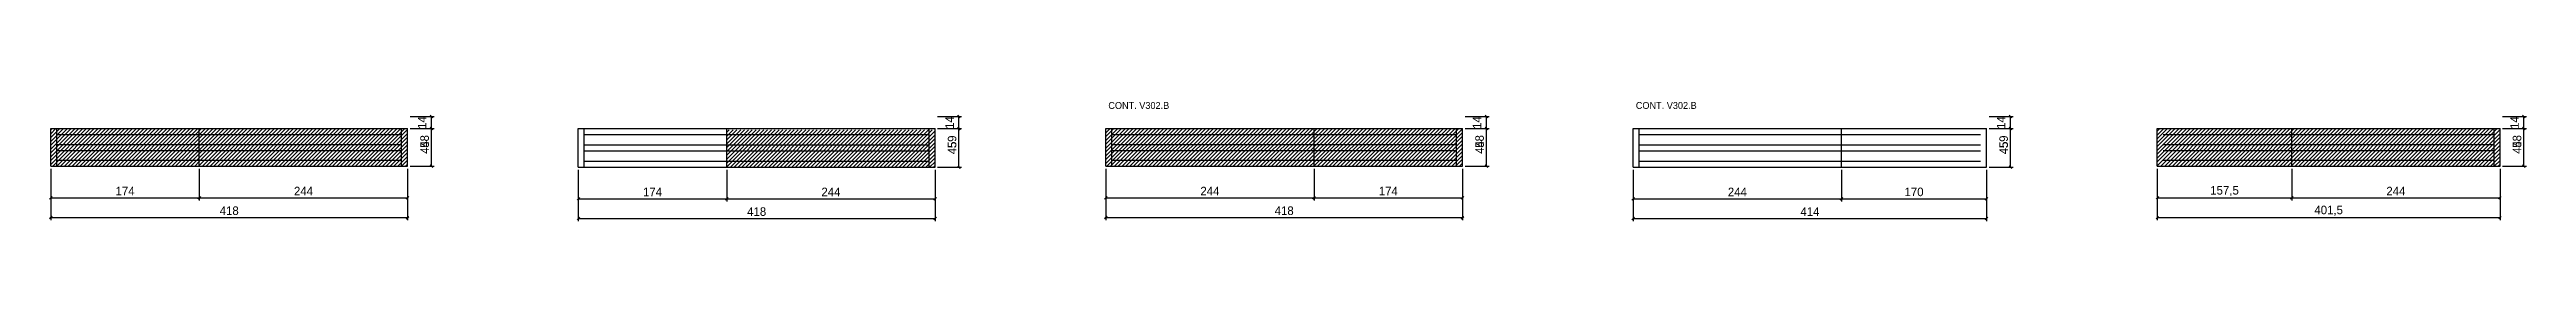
# Model space of a CAD drawing. Extents: x -9000 to 10970, y -412 to 1250.
# Drawn here: x 8068 to 10970, y -258 to -119 of the extents above; entities that cross this region are included whole.
import ezdxf

# ---------------------------------------------------------------- set-up
doc = ezdxf.new("R2010")
doc.units = 0
for name, color, linetype in [('COTA', 241, 'Continuous'), ('NOMENCLATURA', 7, 'Continuous'), ('Painéis', 200, 'Continuous'), ('Reaproveitamento', 251, 'Continuous'), ('SARR_2.2x7', 40, 'Continuous')]:
    doc.layers.add(name, color=color, linetype=linetype)
doc.dimstyles.new('PAINEL', dxfattribs={"dimtxt": 10, "dimasz": 3, "dimexe": 3, "dimexo": 3, "dimgap": 3, "dimtad": 1, "dimblk": 'OBLIQUE', "dimblk1": 'OBLIQUE', "dimcen": 2.5, "dimclrd": 4, "dimclre": 4, "dimclrt": 240, "dimazin": 3, "dimtfac": 1, "dimtmove": 0, "dimatfit": 3})

msp = doc.modelspace()

# ---------------------------------------------------------------- texts
at = {"layer": 'NOMENCLATURA'}
for p in [(9308.9, -127), (9926.9, -127)]:
    msp.add_text('CONT. V302.B', height=8, dxfattribs=at).set_placement(p)

# ---------------------------------------------------------------- blocks, each defined once
blk = doc.blocks.new('_OBLIQUE')
at = {"color": 0, "linetype": 'BYBLOCK'}
blk.add_line((-0.5, -0.5), (0.5, 0.5), dxfattribs=at)

# ---------------------------------------------------------------- dimensions: what is measured, and where the dimension line sits
at = {"layer": 'COTA'}
for base, p1, p2 in [((8515.9, -194), (8487.9, -194), (8487.9, -136)), ((8515.9, -150), (8487.9, -150), (8487.9, -136)), ((9133.9, -195), (9105.9, -195), (9105.9, -136)), ((9133.9, -150), (9105.9, -150), (9105.9, -136)), ((9751.9, -194), (9723.9, -194), (9723.9, -136)), ((9751.9, -150), (9723.9, -150), (9723.9, -136)), ((10365.9, -195), (10337.9, -195), (10337.9, -136)), ((10365.9, -150), (10337.9, -150), (10337.9, -136)), ((10967.4, -194), (10939.4, -194), (10939.4, -136)), ((10967.4, -150), (10939.4, -150), (10939.4, -136)), ((8515.9, -194), (8487.9, -194), (8487.9, -150)), ((9133.9, -195), (9105.9, -195), (9105.9, -150)), ((9751.9, -194), (9723.9, -194), (9723.9, -150)), ((10365.9, -195), (10337.9, -195), (10337.9, -150)), ((10967.4, -194), (10939.4, -194), (10939.4, -150))]:
    msp.add_linear_dim(base=base, p1=p1, p2=p2, angle=90, dimstyle='PAINEL', dxfattribs=at).render()
for base, p1, p2 in [((8069.9, -231), (8069.9, -194), (8243.9, -194)), ((8069.9, -254), (8069.9, -194), (8487.9, -194)), ((8243.9, -231), (8243.9, -194), (8487.9, -194)), ((8687.9, -232), (8687.9, -195), (8861.9, -195)), ((8687.9, -255), (8687.9, -195), (9105.9, -195)), ((8861.9, -232), (8861.9, -195), (9105.9, -195)), ((9305.9, -231), (9305.9, -194), (9549.9, -194)), ((9305.9, -254), (9305.9, -194), (9723.9, -194)), ((9549.9, -231), (9549.9, -194), (9723.9, -194)), ((9923.9, -232), (9923.9, -195), (10167.9, -195)), ((9923.9, -255), (9923.9, -195), (10337.9, -195)), ((10167.9, -232), (10167.9, -195), (10337.9, -195)), ((10537.9, -231), (10537.9, -194), (10695.4, -194)), ((10537.9, -254), (10537.9, -194), (10939.4, -194)), ((10695.4, -231), (10695.4, -194), (10939.4, -194))]:
    msp.add_linear_dim(base=base, p1=p1, p2=p2, dimstyle='PAINEL', dxfattribs=at).render()

# ---------------------------------------------------------------- hatches: boundary and pattern name
at = {"layer": 'Reaproveitamento'}
h = msp.add_hatch(dxfattribs=at)
h.set_pattern_fill('ANSI31')
h.paths.add_polyline_path([(8069.9, -194), (8243.9, -194), (8243.9, -150), (8069.9, -150)])
h = msp.add_hatch(dxfattribs=at)
h.set_pattern_fill('ANSI31')
h.paths.add_polyline_path([(8243.9, -194), (8487.9, -194), (8487.9, -150), (8243.9, -150)])
h = msp.add_hatch(dxfattribs=at)
h.set_pattern_fill('ANSI31')
h.paths.add_polyline_path([(8861.9, -195), (9105.9, -195), (9105.9, -151.5), (8861.9, -151.5)])
h = msp.add_hatch(dxfattribs=at)
h.set_pattern_fill('ANSI31')
h.paths.add_polyline_path([(9305.9, -194), (9549.9, -194), (9549.9, -150.5), (9305.9, -150.5)])
h = msp.add_hatch(dxfattribs=at)
h.set_pattern_fill('ANSI31')
h.paths.add_polyline_path([(9549.9, -194), (9723.9, -194), (9723.9, -150.5), (9549.9, -150.5)])
h = msp.add_hatch(dxfattribs=at)
h.set_pattern_fill('ANSI31')
h.paths.add_polyline_path([(10537.9, -193.8), (10695.4, -193.8), (10695.4, -150), (10537.9, -150)])
h = msp.add_hatch(dxfattribs=at)
h.set_pattern_fill('ANSI31')
h.paths.add_polyline_path([(10695.4, -193.8), (10939.4, -193.8), (10939.4, -150), (10695.4, -150)])
h = msp.add_hatch(dxfattribs=at)
h.set_pattern_fill('ANSI31')
h.paths.add_polyline_path([(10695.4, -193.8), (10939.4, -193.8), (10939.4, -150), (10695.4, -150)])

# ---------------------------------------------------------------- linework, layer by layer
at = {"layer": 'Painéis'}
for p, q in [((8069.9, -150), (8243.9, -150)), ((8069.9, -194), (8069.9, -150)), ((8243.9, -194), (8243.9, -150)), ((8243.9, -150), (8487.9, -150)), ((8487.9, -194), (8487.9, -150)), ((8687.9, -150), (8861.9, -150)), ((8687.9, -195), (8687.9, -150)), ((8861.9, -195), (8861.9, -150)), ((8861.9, -150), (9105.9, -150)), ((9105.9, -195), (9105.9, -150)), ((9305.9, -150), (9549.9, -150)), ((9305.9, -194), (9305.9, -150)), ((9549.9, -194), (9549.9, -150)), ((9549.9, -150), (9723.9, -150)), ((9723.9, -194), (9723.9, -150)), ((9923.9, -150), (10167.9, -150)), ((9923.9, -195), (9923.9, -150)), ((10167.9, -195), (10167.9, -150)), ((10167.9, -150), (10337.9, -150)), ((10337.9, -195), (10337.9, -150)), ((10537.9, -150), (10695.4, -150)), ((10537.9, -194), (10537.9, -150)), ((10695.4, -194), (10695.4, -150)), ((10695.4, -150), (10939.4, -150)), ((10939.4, -194), (10939.4, -150)), ((8069.9, -194), (8243.9, -194)), ((8243.9, -194), (8487.9, -194)), ((8687.9, -195), (8861.9, -195)), ((8861.9, -195), (9105.9, -195)), ((9305.9, -194), (9549.9, -194)), ((9549.9, -194), (9723.9, -194)), ((9923.9, -195), (10167.9, -195)), ((10167.9, -195), (10337.9, -195)), ((10537.9, -194), (10695.4, -194)), ((10695.4, -194), (10939.4, -194))]:
    msp.add_line(p, q, dxfattribs=at)
at = {"layer": 'SARR_2.2x7'}
for p, q in [((8076.9, -194), (8076.9, -150)), ((8480.9, -194), (8480.9, -150)), ((8694.9, -195), (8694.9, -150)), ((9098.9, -195), (9098.9, -150)), ((9312.9, -194), (9312.9, -150)), ((9716.9, -194), (9716.9, -150)), ((9930.9, -195), (9930.9, -150)), ((10932.4, -194), (10932.4, -150))]:
    msp.add_line(p, q, dxfattribs=at)
for points in [[(8076.9, -157), (8243.9, -157)], [(8076.9, -157), (8243.9, -157)], [(8076.9, -168.5), (8243.9, -168.5)], [(8076.9, -168.5), (8243.9, -168.5)], [(8243.9, -157), (8480.9, -157)], [(8243.9, -157), (8480.9, -157)], [(8243.9, -168.5), (8480.9, -168.5)], [(8243.9, -168.5), (8480.9, -168.5)], [(8694.9, -157), (8861.9, -157)], [(8694.9, -157), (8861.9, -157)], [(8694.9, -169), (8861.9, -169)], [(8694.9, -169), (8861.9, -169)], [(8861.9, -157), (9098.9, -157)], [(8861.9, -157), (9098.9, -157)], [(8861.9, -169), (9098.9, -169)], [(8861.9, -169), (9098.9, -169)], [(9312.9, -157), (9549.9, -157)], [(9312.9, -157), (9549.9, -157)], [(9312.9, -168.5), (9549.9, -168.5)], [(9312.9, -168.5), (9549.9, -168.5)], [(9549.9, -157), (9716.9, -157)], [(9549.9, -157), (9716.9, -157)], [(9549.9, -168.5), (9716.9, -168.5)], [(9549.9, -168.5), (9716.9, -168.5)], [(9930.9, -157), (10167.9, -157)], [(9930.9, -157), (10167.9, -157)], [(9930.9, -169), (10167.9, -169)], [(9930.9, -169), (10167.9, -169)], [(10167.9, -157), (10330.9, -157)], [(10167.9, -157), (10330.9, -157)], [(10167.9, -169), (10330.9, -169)], [(10167.9, -169), (10330.9, -169)], [(10544.9, -157), (10695.4, -157)], [(10544.9, -157), (10695.4, -157)], [(10544.9, -168.5), (10695.4, -168.5)], [(10544.9, -168.5), (10695.4, -168.5)], [(10695.4, -157), (10932.4, -157)], [(10695.4, -157), (10932.4, -157)], [(10695.4, -168.5), (10932.4, -168.5)], [(10695.4, -168.5), (10932.4, -168.5)], [(8076.9, -175.5), (8243.9, -175.5)], [(8076.9, -175.5), (8243.9, -175.5)], [(8076.9, -187), (8243.9, -187)], [(8076.9, -187), (8243.9, -187)], [(8243.9, -175.5), (8480.9, -175.5)], [(8243.9, -175.5), (8480.9, -175.5)], [(8243.9, -187), (8480.9, -187)], [(8243.9, -187), (8480.9, -187)], [(8694.9, -176), (8861.9, -176)], [(8694.9, -176), (8861.9, -176)], [(8694.9, -188), (8861.9, -188)], [(8694.9, -188), (8861.9, -188)], [(8861.9, -176), (9098.9, -176)], [(8861.9, -176), (9098.9, -176)], [(8861.9, -188), (9098.9, -188)], [(8861.9, -188), (9098.9, -188)], [(9312.9, -175.5), (9549.9, -175.5)], [(9312.9, -175.5), (9549.9, -175.5)], [(9312.9, -187), (9549.9, -187)], [(9312.9, -187), (9549.9, -187)], [(9549.9, -175.5), (9716.9, -175.5)], [(9549.9, -175.5), (9716.9, -175.5)], [(9549.9, -187), (9716.9, -187)], [(9549.9, -187), (9716.9, -187)], [(9930.9, -176), (10167.9, -176)], [(9930.9, -176), (10167.9, -176)], [(9930.9, -188), (10167.9, -188)], [(9930.9, -188), (10167.9, -188)], [(10167.9, -176), (10330.9, -176)], [(10167.9, -176), (10330.9, -176)], [(10167.9, -188), (10330.9, -188)], [(10167.9, -188), (10330.9, -188)], [(10544.9, -175.5), (10695.4, -175.5)], [(10544.9, -175.5), (10695.4, -175.5)], [(10544.9, -187), (10695.4, -187)], [(10544.9, -187), (10695.4, -187)], [(10695.4, -175.5), (10932.4, -175.5)], [(10695.4, -175.5), (10932.4, -175.5)], [(10695.4, -187), (10932.4, -187)], [(10695.4, -187), (10932.4, -187)]]:
    msp.add_lwpolyline(points, dxfattribs=at)

msp.set_redraw_order([(e.dxf.handle, doc.entitydb.next_handle()) for e in msp.query("TEXT MTEXT ATTDEF DIMENSION ARC_DIMENSION")])  # texts and dimensions are drawn at this point

doc.saveas('drawing.dxf')
